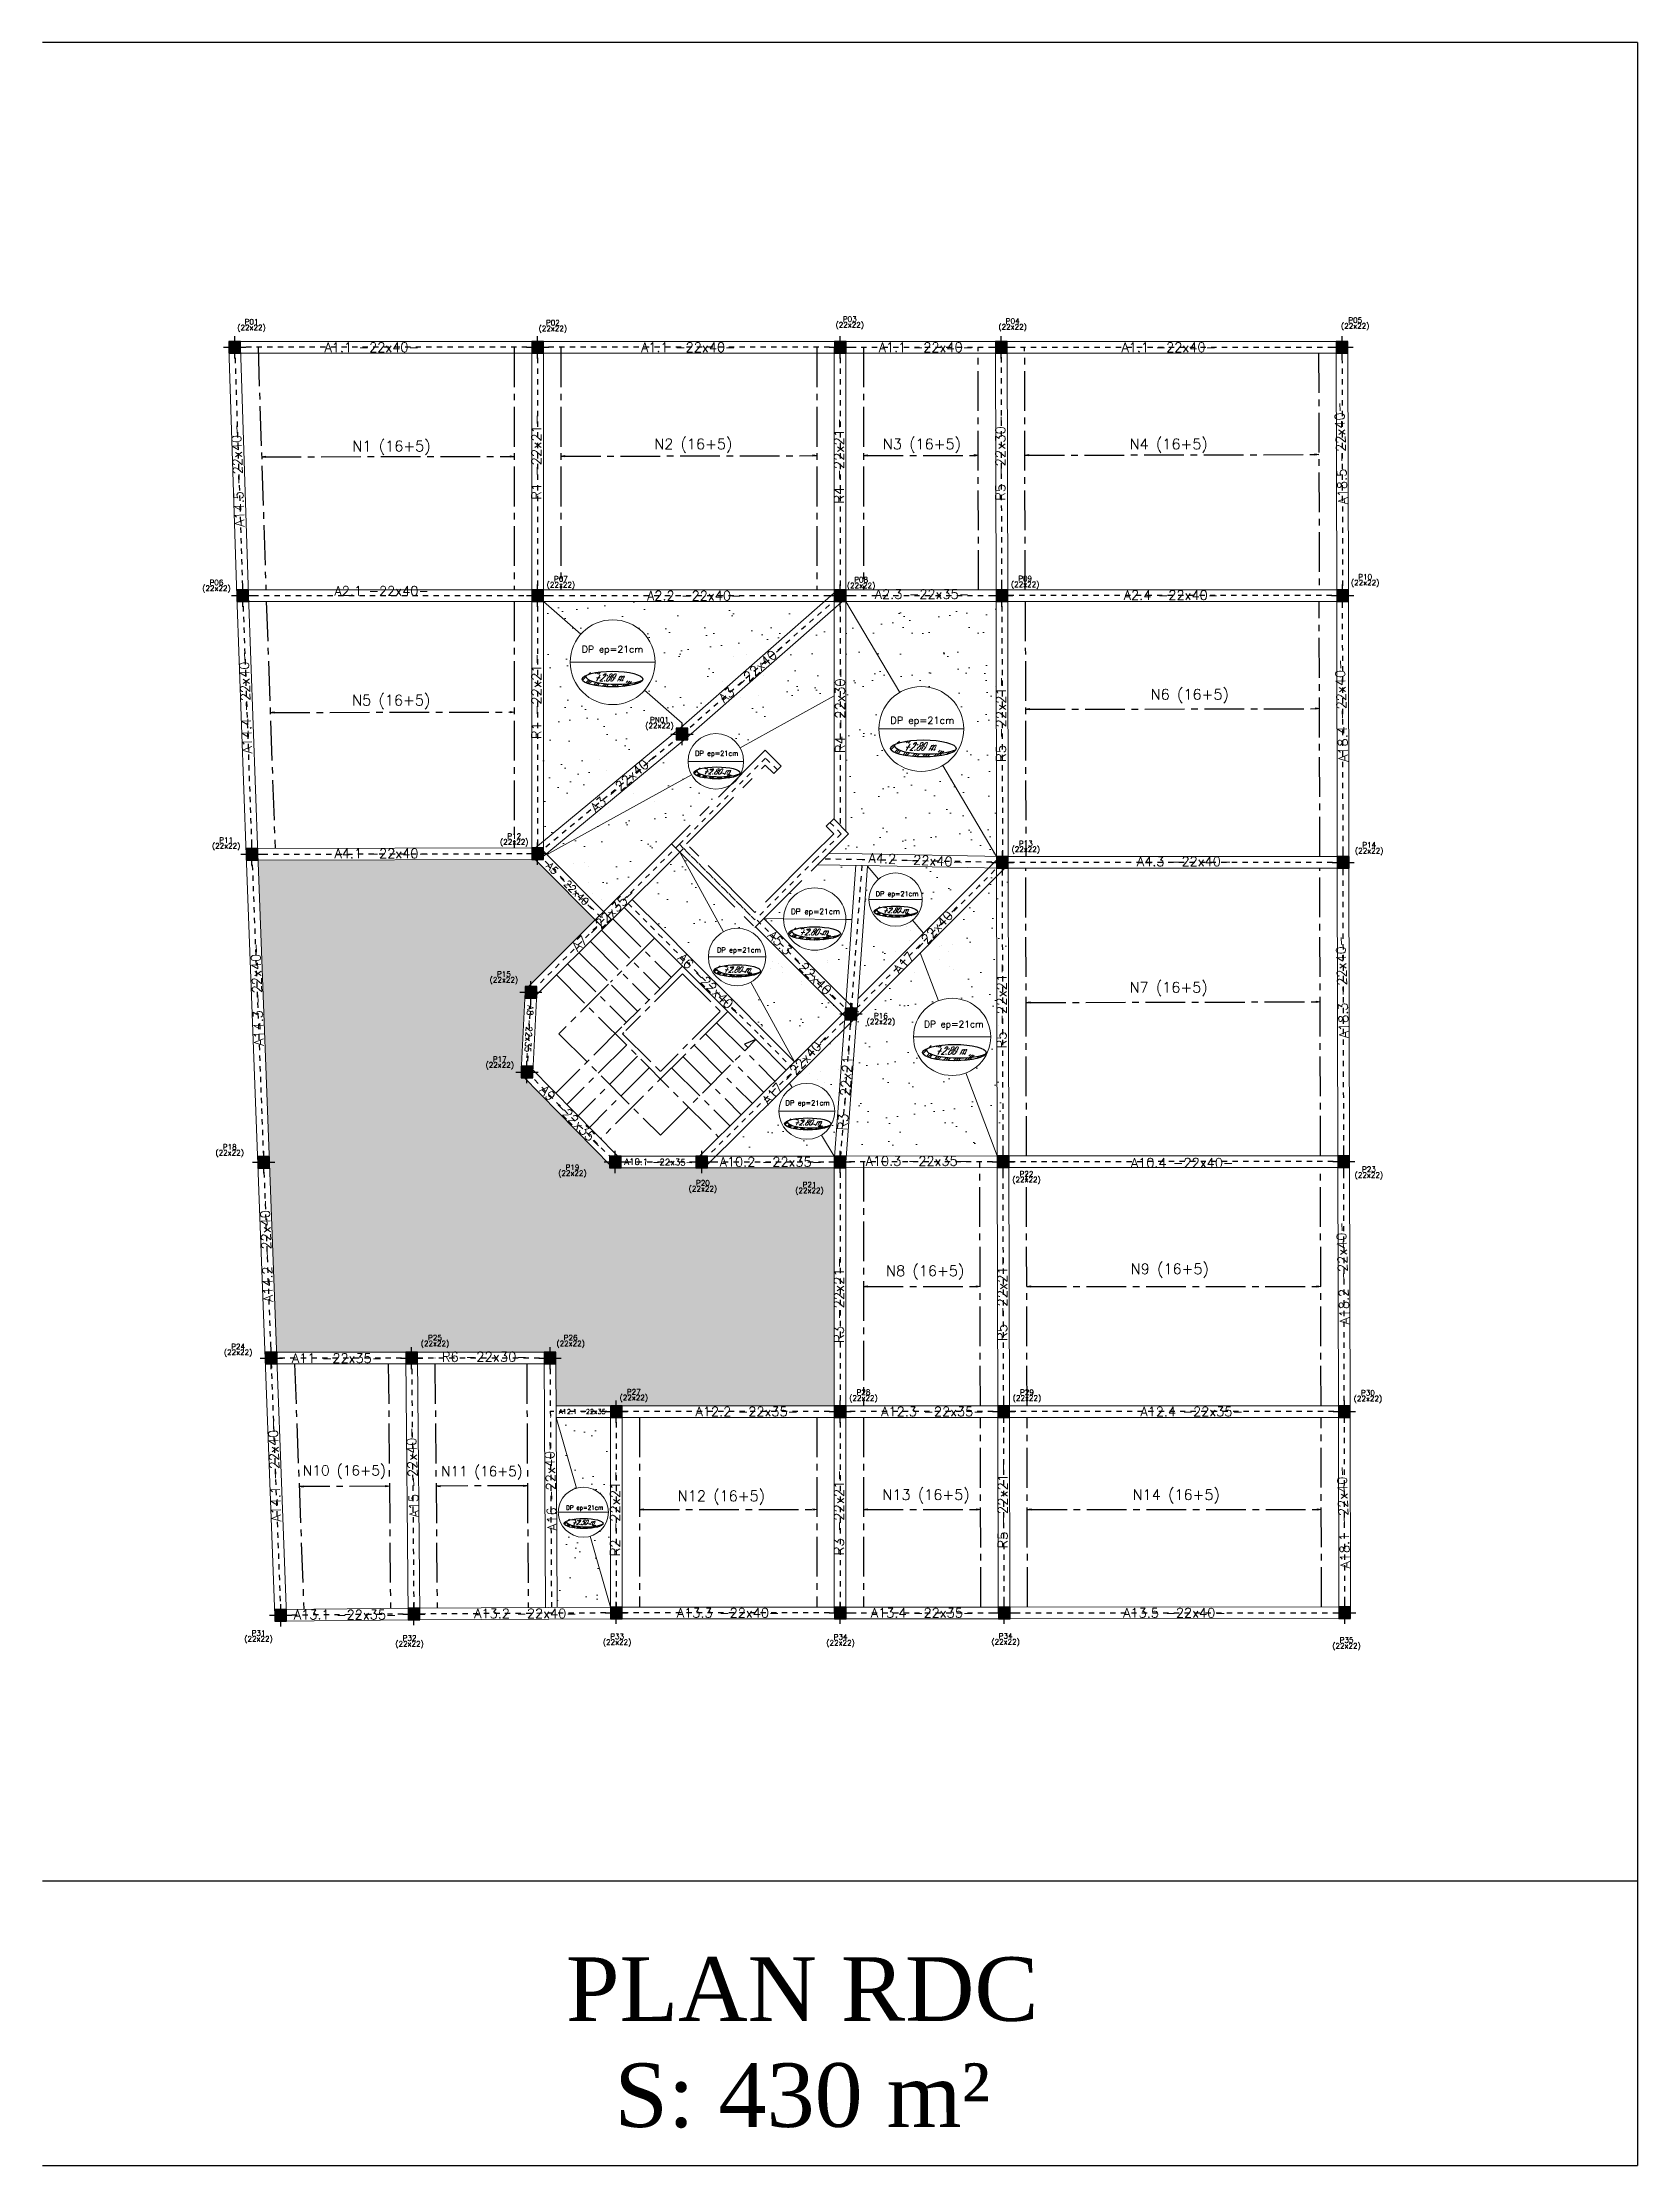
# Model space of a CAD drawing. Header units: millimetres. Extents: x 2068 to 2249, y 1667 to 1707.
# Drawn here: x 2098.5 to 2128.59, y 1667.4 to 1707.44 of the extents above; entities that cross this region are included whole.
import ezdxf
from ezdxf.enums import TextEntityAlignment as Align

# ---------------------------------------------------------------- set-up
doc = ezdxf.new("R2010")
doc.units = ezdxf.units.MM
for name, pattern in [('CENTER', [2, 1.25, -0.25, 0.25, -0.25]), ('CENTER2', [1.125, 0.75, -0.125, 0.125, -0.125]), ('CONTINU', [0])]:
    doc.linetypes.add(name, pattern=pattern)
for name, color, linetype in [('AXE', 1, 'CENTER'), ('Dalle Nervuree', 120, 'CONTINU'), ('Escalierr', 30, 'Continuous'), ('Poteaux', 7, 'Continuous'), ('texte poteau', 7, 'Continuous'), ('texte poutre', 7, 'Continuous'), ('Voiles', 6, 'CENTER')]:
    doc.layers.add(name, color=color, linetype=linetype)
for name, color, linetype, lineweight in [('dalle pleine', 170, 'Continuous', 20), ('Poutre', 50, 'Continuous', 20), ('Raidesseur', 3, 'Continuous', 20)]:
    doc.layers.add(name, color=color, linetype=linetype, lineweight=lineweight)
doc.styles.add('ROMANS', font='romans.shx', dxfattribs={"width": 0.65})
doc.styles.get("Standard").update_dxf_attribs({"font": 'arial.ttf'})
doc.styles.add('STYLE2', font='romanc.shx')
pattern_1 = [(37.5, (2063.4201, 1706.33234), (-0.0251973, 0.7707295), [0, -0.608, 0, -0.68, 0, -0.65]), (7.5, (2063.4201, 1706.3323), (0.70791, 1.128858), [0, -0.328, 0, -0.548, 0, -0.21]), (327.5, (2062.9281, 1706.33234), (1.245657, 0.0022636), [0, -0.2, 0, -0.72, 0, -0.94]), (317.5, (2062.9281, 1706.3323), (1.20245, 0.35107), [0, -0.1, 0, -0.472, 0, -0.54])]

msp = doc.modelspace()

# ---------------------------------------------------------------- texts
at = {"extrusion": (-0.011624, -0.019204, 0.999748), "insert": (2112.838, 1671.325, -2.767), "char_height": 1.2, "width": 29.39781, "attachment_point": 2, "text_direction": (0.999932, 0.000373, 0.011634)}
msp.add_mtext('{\\fTimes New Roman|b0|i0|c0|p18;PLAN RDC\\PS: 430 m²}', dxfattribs=at)
at = {"layer": 'texte poteau', "char_height": 0.1, "width": 0.7532, "attachment_point": 5, "line_spacing_factor": 0.65, "style": 'STYLE2'}
for s, insert in [('\\pxt10;P03\\P\\ptz;(22x22)', (2113.734, 1702.152)), ('\\pxt10;P01\\P\\ptz;(22x22)', (2102.449, 1702.101)), ('\\pxt10;P02\\P\\ptz;(22x22)', (2108.133, 1702.084)), ('\\pxt10;P04\\P\\ptz;(22x22)', (2116.807, 1702.114)), ('\\pxt10;P05\\P\\ptz;(22x22)', (2123.269, 1702.132)), ('\\pxt10;P06\\P\\ptz;(22x22)', (2101.787, 1697.184)), ('\\pxt10;P07\\P\\ptz;(22x22)', (2108.285, 1697.25)), ('\\pxt10;P08\\P\\ptz;(22x22)', (2113.948, 1697.236)), ('\\pxt10;P09\\P\\ptz;(22x22)', (2117.043, 1697.257)), ('\\pxt10;P10\\P\\ptz;(22x22)', (2123.456, 1697.289)), ('\\pxt10;PN01\\P\\ptz;(22x22)', (2110.144, 1694.593)), ('\\pxt10;P11\\P\\ptz;(22x22)', (2101.97, 1692.325)), ('\\pxt10;P12\\P\\ptz;(22x22)', (2107.405, 1692.399)), ('\\pxt10;P13\\P\\ptz;(22x22)', (2117.054, 1692.26)), ('\\pxt10;P14\\P\\ptz;(22x22)', (2123.533, 1692.233)), ('\\pxt10;P15\\P\\ptz;(22x22)', (2107.21, 1689.799)), ('\\pxt10;P16\\P\\ptz;(22x22)', (2114.322, 1689.011)), ('\\pxt10;P17\\P\\ptz;(22x22)', (2107.131, 1688.193)), ('\\pxt10;P18\\P\\ptz;(22x22)', (2102.037, 1686.537)), ('\\pxt10;P19\\P\\ptz;(22x22)', (2108.502, 1686.153)), ('\\pxt10;P20\\P\\ptz;(22x22)', (2110.964, 1685.858)), ('\\pxt10;P21\\P\\ptz;(22x22)', (2112.974, 1685.826)), ('\\pxt10;P22\\P\\ptz;(22x22)', (2117.068, 1686.029)), ('\\pxt10;P23\\P\\ptz;(22x22)', (2123.527, 1686.116)), ('\\pxt10;P25\\P\\ptz;(22x22)', (2105.91, 1682.94)), ('\\pxt10;P26\\P\\ptz;(22x22)', (2108.469, 1682.94)), ('\\pxt10;P24\\P\\ptz;(22x22)', (2102.195, 1682.772)), ('\\pxt10;P27\\P\\ptz;(22x22)', (2109.66, 1681.918)), ('\\pxt10;P28\\P\\ptz;(22x22)', (2113.992, 1681.91)), ('\\pxt10;P29\\P\\ptz;(22x22)', (2117.077, 1681.91)), ('\\pxt10;P30\\P\\ptz;(22x22)', (2123.509, 1681.899)), ('\\pxt10;P31\\P\\ptz;(22x22)', (2102.581, 1677.369)), ('\\pxt10;P32\\P\\ptz;(22x22)', (2105.43, 1677.275)), ('\\pxt10;P33\\P\\ptz;(22x22)', (2109.345, 1677.306)), ('\\pxt10;P34\\P\\ptz;(22x22)', (2113.561, 1677.294)), ('\\pxt10;P34\\P\\ptz;(22x22)', (2116.674, 1677.313)), ('\\pxt10;P35\\P\\ptz;(22x22)', (2123.105, 1677.237))]:
    msp.add_mtext(s, dxfattribs=dict(at, insert=insert))
at = {"layer": 'texte poutre', "style": 'STYLE2'}
for s, height, p in [('A1.1 -22x40-', 0.17856, (2104.717, 1701.691)), ('A1.1 -22x40-', 0.17856, (2110.688, 1701.691)), ('A1.1 -22x40-', 0.17856, (2115.171, 1701.691)), ('A1.1 -22x40-', 0.17856, (2119.752, 1701.691)), ('N1 (16+5)', 0.2, (2105.09, 1699.814)), ('N2 (16+5)', 0.2, (2110.782, 1699.853)), ('N3 (16+5)', 0.2, (2115.095, 1699.853)), ('N4 (16+5)', 0.2, (2119.75, 1699.853)), ('A2.1 -22x40-', 0.17856, (2104.904, 1697.096)), ('A2.2 -22x40-', 0.17856, (2110.801, 1697.007)), ('A2.3 -22x35-', 0.17856, (2115.097, 1697.036)), ('A2.4 -22x40-', 0.17856, (2119.794, 1697.017)), ('DP ep=21cm', 0.1293, (2109.258, 1695.975)), ('N5 (16+5)', 0.2, (2105.084, 1695.02)), ('N6 (16+5)', 0.2, (2120.148, 1695.131)), ('DP ep=21cm', 0.1346, (2115.103, 1694.631)), ('DP ep=21cm', 0.0911, (2111.225, 1694.018)), ('A4.1 -22x40-', 0.17856, (2104.905, 1692.145)), ('A4.3 -22x40-', 0.17856, (2120.042, 1691.994)), ('DP ep=21cm', 0.1039, (2113.086, 1691.032)), ('DP ep=21cm', 0.0901, (2114.627, 1691.368)), ('DP ep=21cm', 0.0926, (2111.642, 1690.309)), ('N7 (16+5)', 0.2, (2119.749, 1689.605)), ('DP ep=21cm', 0.1256, (2115.697, 1688.904)), ('DP ep=21cm', 0.0934, (2112.938, 1687.424)), ('A10.2 -22x35-', 0.17856, (2112.247, 1686.326)), ('A10.3 -22x35-', 0.17856, (2115.001, 1686.344)), ('A10.4 -22x40-', 0.17856, (2120.004, 1686.309)), ('N8 (16+5)', 0.2, (2115.157, 1684.258)), ('N9 (16+5)', 0.2, (2119.771, 1684.295)), ('A11 -22x35-', 0.17856, (2104.062, 1682.625)), ('A12.1 -22x35-', 0.09083, (2108.74, 1681.617)), ('A12.2 -22x35-', 0.17856, (2111.793, 1681.617)), ('A12.3 -22x35-', 0.17856, (2115.295, 1681.617)), ('A12.4 -22x35-', 0.17856, (2120.184, 1681.617)), ('N10 (16+5)', 0.1908, (2104.201, 1680.494)), ('N11 (16+5)', 0.1869, (2106.795, 1680.478)), ('DP ep=21cm', 0.0785, (2108.734, 1679.793)), ('N12 (16+5)', 0.2, (2111.313, 1680.012)), ('N13 (16+5)', 0.2, (2115.173, 1680.036)), ('N14 (16+5)', 0.2, (2119.893, 1680.036)), ('A13.1 -22x35-', 0.17856, (2104.216, 1677.786)), ('A13.2 -22x40-', 0.17856, (2107.617, 1677.81)), ('A13.3 -22x40-', 0.17856, (2111.441, 1677.82)), ('A13.4 -22x35-', 0.17856, (2115.099, 1677.821)), ('A13.5 -22x40-', 0.17856, (2119.86, 1677.822))]:
    msp.add_text(s, height=height, dxfattribs=at).set_placement(p, align=Align.MIDDLE)
for s, height, rotation, p in [('R1 -22x21-', 0.1829, 90, (2107.823, 1699.621)), ('R4 -22x21-', 0.1829, 90, (2113.53, 1699.548)), ('R5 -22x30-', 0.1829, 90, (2116.575, 1699.601)), ('A18.5 -22x40-', 0.17856, 92.0777, (2123.001, 1699.693)), ('A14.5 -22x40-', 0.17856, 92.0777, (2102.191, 1699.27)), ('A14.4 -22x40-', 0.17856, 92.0777, (2102.336, 1694.993)), ('R1 -22x21-', 0.1829, 90, (2107.823, 1695.107)), ('A3 -22x40-', 0.1786, 41.2219, (2111.888, 1695.55)), ('R4 -22x30-', 0.1829, 90, (2113.552, 1694.843)), ('R5 -22x21-', 0.1829, 90, (2116.586, 1694.676)), ('A18.4 -22x40-', 0.17856, 92.0777, (2123.012, 1694.837)), ('A3 -22x40-', 0.1786, 41.2219, (2109.468, 1693.483)), ('A5 -22x40-', 0.1377, 314.867, (2108.467, 1691.517)), ('A4.2 -22x40-', 0.17856, 357.3805, (2114.98, 1692.022)), ('A7 -22x35-', 0.1786, 44.867, (2109.089, 1690.892)), ('A17 -22x40-', 0.17856, 47.1088, (2115.185, 1690.545)), ('A5.3 -22x40-', 0.17856, 314.7597, (2112.86, 1690.012)), ('A14.3 -22x40-', 0.17856, 92.0777, (2102.556, 1689.481)), ('A18.3 -22x40-', 0.17856, 92.0777, (2123.024, 1689.624)), ('A6 -22x40-', 0.1786, 314.971, (2111.085, 1689.667)), ('R5 -22x21-', 0.1829, 90, (2116.598, 1689.271)), ('A8 -22x35-', 0.1168, 266.4568, (2107.681, 1688.773)), ('A17 -22x40-', 0.17856, 47.3943, (2112.707, 1688.076)), ('R3 -22x21-', 0.1829, 85.7587, (2113.654, 1687.722)), ('A9 -22x35-', 0.1786, 314.497, (2108.477, 1687.172)), ('A10.1 -22x35-', 0.11926, 359.497, (2110.126, 1686.325)), ('A14.2 -22x40-', 0.17856, 92.0777, (2102.731, 1684.648)), ('A18.2 -22x40-', 0.17856, 92.0777, (2123.036, 1684.225)), ('R3 -22x21-', 0.1829, 90, (2113.529, 1683.717)), ('R5 -22x21-', 0.1829, 90, (2116.611, 1683.754)), ('R6 -22x30-', 0.1829, 0.0535, (2106.843, 1682.65)), ('A14.1 -22x40-', 0.17856, 92.0777, (2102.882, 1680.505)), ('A15 -22x40-', 0.17856, 92.0777, (2105.487, 1680.471)), ('A16 -22x40-', 0.17856, 92.0777, (2108.093, 1680.219)), ('R2 -22x21-', 0.1829, 90, (2109.307, 1679.693)), ('R3 -22x21-', 0.1829, 90, (2113.53, 1679.713)), ('R5 -22x21-', 0.1829, 90, (2116.62, 1679.839)), ('A18.1 -22x40-', 0.17856, 92.0777, (2123.047, 1679.622))]:
    msp.add_text(s, height=height, rotation=rotation, dxfattribs=at).set_placement(p, align=Align.MIDDLE)
at = {"layer": 'texte poutre', "style": 'ROMANS', "oblique": 30, "width": 0.65}
for s, height, p in [('+2.80 m', 0.1373, (2108.909, 1695.396)), ('+2.80 m', 0.1489, (2114.745, 1694.086)), ('+2.80 m', 0.1044, (2110.963, 1693.637)), ('+2.80 m', 0.0984, (2114.352, 1691.022)), ('+2.80 m', 0.1168, (2112.774, 1690.605)), ('+2.80 m', 0.1065, (2111.34, 1689.901)), ('+2.80 m', 0.1441, (2115.342, 1688.35)), ('+2.80 m', 0.1054, (2112.675, 1687.016)), ('+2.50 m', 0.0881, (2108.489, 1679.483))]:
    msp.add_text(s, height=height, dxfattribs=at).set_placement(p)

# ---------------------------------------------------------------- blocks, each defined once
blk = doc.blocks.new('22x22')
at = {"layer": 'AXE', "linetype": 'Continuous', "true_color": 0x293189}
h = blk.add_hatch(color=177, dxfattribs=at)
h.dxf.hatch_style = 1
h.paths.add_polyline_path([(3053.938, 1761.828), (3053.828, 1761.828), (3053.828, 1761.718), (3053.938, 1761.718)])
h.paths.add_polyline_path([(3053.828, 1761.828), (3053.718, 1761.828), (3053.718, 1761.718), (3053.728, 1761.718), (3053.828, 1761.718), (3053.828, 1761.718)])
h.paths.add_polyline_path([(3053.828, 1761.718), (3053.728, 1761.718), (3053.718, 1761.718), (3053.718, 1761.608), (3053.828, 1761.608), (3053.828, 1761.618)])
h.paths.add_polyline_path([(3053.938, 1761.718), (3053.828, 1761.718), (3053.828, 1761.718), (3053.828, 1761.618), (3053.828, 1761.608), (3053.938, 1761.608)])
at = {"layer": 'Poteaux', "linetype": 'Continuous'}
for p, q in [((3053.618, 1761.718), (3053.728, 1761.718)), ((3053.728, 1761.718), (3053.828, 1761.718)), ((3053.828, 1761.828), (3053.828, 1761.928)), ((3053.828, 1761.718), (3053.828, 1761.828)), ((3053.828, 1761.718), (3053.938, 1761.718)), ((3053.828, 1761.618), (3053.828, 1761.718)), ((3053.828, 1761.508), (3053.828, 1761.618)), ((3053.938, 1761.718), (3054.038, 1761.718))]:
    blk.add_line(p, q, dxfattribs=at)
at = {"layer": 'Poteaux'}
blk.add_lwpolyline([(3053.938, 1761.608), (3053.938, 1761.828), (3053.718, 1761.828), (3053.718, 1761.608), (3053.938, 1761.608)], close=True, dxfattribs=at)
blk = doc.blocks.new('_ClosedBlank')
at = {"color": 0, "linetype": 'ByBlock', "lineweight": -2}
for p, q in [((-1, 0.17), (0, 0)), ((-1, 0.17), (-1, -0.17)), ((0, 0), (-1, -0.17))]:
    blk.add_line(p, q, dxfattribs=at)

# ---------------------------------------------------------------- hatches: boundary and pattern name
at = {"layer": 'dalle pleine', "linetype": 'Continuous'}
h = msp.add_hatch(dxfattribs=at)
h.set_pattern_fill('AR-SAND', scale=0.4)
h.set_pattern_definition(pattern_1)
h.paths.add_polyline_path([(2113.26, 1696.897), (2107.955, 1696.897), (2108.661, 1696.278, -0.692128), (2110.062, 1695.751, -0.181944), (2109.864, 1695.223), (2110.57, 1694.604), (2110.57, 1694.54)])
h.paths.add_polyline_path([(2110.46, 1694.446), (2110.46, 1694.504), (2110.528, 1694.504), (2110.57, 1694.54), (2110.57, 1694.604), (2109.864, 1695.223, -0.692128), (2108.462, 1695.751, -0.181944), (2108.661, 1696.278), (2107.955, 1696.897), (2107.955, 1692.375)])
h = msp.add_hatch(dxfattribs=at)
h.set_pattern_fill('AR-SAND', scale=0.4)
h.set_pattern_definition(pattern_1)
h.paths.add_polyline_path([(2110.68, 1694.344), (2110.68, 1694.284), (2110.609, 1694.284), (2108.018, 1692.142), (2108.055, 1692.142), (2110.749, 1693.628, -0.126718), (2110.683, 1693.881, -0.775068), (2111.667, 1694.134), (2113.442, 1695.114), (2113.442, 1696.764)])
h.paths.add_polyline_path([(2108.858, 1692.77), (2110.255, 1693.995), (2110.079, 1694.196), (2108.681, 1692.972)], flags=24)
h = msp.add_hatch(dxfattribs=at)
h.set_pattern_fill('AR-SAND', scale=0.4)
h.set_pattern_definition(pattern_1)
h.paths.add_polyline_path([(2113.662, 1696.897), (2114.676, 1695.18, -0.580692), (2115.883, 1694.492, -0.265269), (2115.49, 1693.803), (2116.504, 1692.086), (2116.494, 1696.897), (2116.493, 1696.897)])
h.paths.add_polyline_path([(2114.283, 1694.492, -0.265269), (2114.676, 1695.18), (2113.662, 1696.897), (2113.662, 1692.569), (2113.713, 1692.517), (2113.343, 1692.146), (2113.971, 1692.135), (2116.504, 1692.086), (2115.49, 1693.803, -0.580692)])
h.paths.add_polyline_path([(2116.723, 1693.733), (2116.723, 1695.619), (2116.449, 1695.619), (2116.449, 1693.733)], flags=9)
h = msp.add_hatch(dxfattribs=at)
h.set_pattern_fill('AR-SAND', scale=0.4)
h.set_pattern_definition(pattern_1)
h.paths.add_polyline_path([(2111.487, 1693.437, -0.431149), (2110.749, 1693.628), (2108.055, 1692.142), (2108.018, 1692.142), (2108.008, 1692.134), (2109.089, 1691.048), (2110.371, 1692.324), (2110.372, 1692.323)])
h = msp.add_hatch(color=7, dxfattribs=at)
h.dxf.hatch_style = 1
h.paths.add_polyline_path([(2113.442, 1686.217), (2111.052, 1686.216), (2111.052, 1686.216), (2110.832, 1686.216), (2109.42, 1686.215), (2109.42, 1686.215), (2109.2, 1686.215), (2109.2, 1686.28), (2107.598, 1687.91), (2107.534, 1687.91), (2107.534, 1688.019), (2107.534, 1688.019), (2107.534, 1688.023), (2107.534, 1688.13), (2107.539, 1688.13), (2107.608, 1689.529), (2107.608, 1689.636), (2107.672, 1689.636), (2108.933, 1690.892), (2107.8, 1692.031), (2102.57, 1692.02), (2102.782, 1686.431), (2102.789, 1686.431), (2102.789, 1686.24), (2102.921, 1682.735), (2102.93, 1682.735), (2105.357, 1682.735), (2105.577, 1682.735), (2107.969, 1682.735), (2108.189, 1682.735), (2108.189, 1682.625), (2108.194, 1681.727), (2113.442, 1681.727)])
h.paths.add_polyline_path([(2109.349, 1681.763), (2109.971, 1681.763), (2109.971, 1682.074), (2109.349, 1682.074)], flags=24)
h.paths.add_polyline_path([(2108.159, 1682.784), (2108.78, 1682.784), (2108.78, 1683.095), (2108.159, 1683.095)], flags=24)
h.paths.add_polyline_path([(2105.599, 1682.784), (2106.221, 1682.784), (2106.221, 1683.095), (2105.599, 1683.095)], flags=24)
h.paths.add_polyline_path([(2112.663, 1685.671), (2113.285, 1685.671), (2113.285, 1685.982), (2112.663, 1685.982)], flags=24)
h.paths.add_polyline_path([(2110.653, 1685.702), (2111.275, 1685.702), (2111.275, 1686.013), (2110.653, 1686.013)], flags=24)
h.paths.add_polyline_path([(2108.192, 1685.998), (2108.813, 1685.998), (2108.813, 1686.309), (2108.192, 1686.309)], flags=24)
h.paths.add_polyline_path([(2106.821, 1688.037), (2107.442, 1688.037), (2107.442, 1688.348), (2106.821, 1688.348)], flags=24)
h.paths.add_polyline_path([(2106.899, 1689.643), (2107.52, 1689.643), (2107.52, 1689.954), (2106.899, 1689.954)], flags=24)
h.paths.add_polyline_path([(2105.887, 1682.512), (2107.799, 1682.514), (2107.799, 1682.788), (2105.886, 1682.787)], flags=25)
h.paths.add_polyline_path([(2113.667, 1682.774), (2113.667, 1684.66), (2113.392, 1684.66), (2113.392, 1682.774)], flags=9)
h = msp.add_hatch(dxfattribs=at)
h.set_pattern_fill('AR-SAND', scale=0.4)
h.set_pattern_definition(pattern_1)
h.paths.add_polyline_path([(2110.527, 1692.169), (2109.632, 1691.278), (2110.206, 1690.702), (2110.736, 1690.172), (2111.589, 1689.319), (2112.12, 1688.788), (2112.69, 1688.213), (2111.868, 1689.717, -0.569671), (2111.067, 1690.191, -0.274152), (2111.349, 1690.666)])
h = msp.add_hatch(dxfattribs=at)
h.set_pattern_fill('AR-SAND', scale=0.4)
h.set_pattern_definition(pattern_1)
h.paths.add_polyline_path([(2111.956, 1690.76), (2111.946, 1690.75), (2110.68, 1692.015), (2110.527, 1692.169), (2111.349, 1690.666, -0.569671), (2112.149, 1690.191, -0.274152), (2111.868, 1689.717), (2112.69, 1688.213), (2113.6, 1689.116)])
h = msp.add_hatch(dxfattribs=at)
h.set_pattern_fill('AR-SAND', scale=0.4)
h.set_pattern_definition(pattern_1)
h.paths.add_polyline_path([(2113.851, 1691.917), (2113.127, 1691.93), (2112.112, 1690.916), (2112.485, 1690.912, -1), (2113.662, 1690.901), (2113.776, 1690.9)])
h.paths.add_polyline_path([(2113.776, 1690.9), (2113.662, 1690.901, -1), (2112.485, 1690.912), (2112.112, 1690.916), (2113.664, 1689.364)])
h.paths.add_polyline_path([(2113.808, 1688.391), (2113.95, 1690.298), (2113.676, 1690.318), (2113.535, 1688.411)], flags=9)
h = msp.add_hatch(dxfattribs=at)
h.set_pattern_fill('AR-SAND', scale=0.4)
h.set_pattern_definition(pattern_1)
h.paths.add_polyline_path([(2116.725, 1691.864), (2116.505, 1691.864), (2113.875, 1689.235), (2113.866, 1689.112), (2113.866, 1689.006), (2113.858, 1689.006), (2113.67, 1686.437), (2116.517, 1686.439), (2115.922, 1688.004, -0.525051), (2114.936, 1688.684, -1), (2116.391, 1688.684, -0.311431), (2115.922, 1688.004), (2116.517, 1686.439), (2116.627, 1686.439), (2116.737, 1686.439)])
h.paths.add_polyline_path([(2116.736, 1688.328), (2116.736, 1690.214), (2116.461, 1690.214), (2116.461, 1688.328)], flags=25)
h = msp.add_hatch(dxfattribs=at)
h.set_pattern_fill('AR-SAND', scale=0.4)
h.set_pattern_definition(pattern_1)
h.paths.add_polyline_path([(2116.354, 1691.869), (2114.071, 1691.913), (2114.071, 1691.907), (2114.276, 1691.66, -0.63569), (2115.101, 1691.273, -0.222726), (2114.92, 1690.887), (2115.125, 1690.64)])
h.paths.add_polyline_path([(2115.125, 1690.64), (2114.92, 1690.887, -0.63569), (2114.095, 1691.273, -0.222726), (2114.276, 1691.66), (2114.071, 1691.907), (2113.887, 1689.403)])
h = msp.add_hatch(dxfattribs=at)
h.set_pattern_fill('AR-SAND', scale=0.4)
h.set_pattern_definition(pattern_1)
h.paths.add_polyline_path([(2113.625, 1688.831), (2112.596, 1687.811), (2112.646, 1687.728, -0.586883), (2113.449, 1687.28, -0.260332), (2113.199, 1686.832), (2113.442, 1686.437), (2113.45, 1686.437)])
h.paths.add_polyline_path([(2112.396, 1687.28, -0.260332), (2112.646, 1687.728), (2112.596, 1687.811), (2111.21, 1686.436), (2113.442, 1686.437), (2113.442, 1686.437), (2113.199, 1686.832, -0.586883)])
h.paths.add_polyline_path([(2113.808, 1688.391), (2113.95, 1690.298), (2113.676, 1690.318), (2113.535, 1688.411)], flags=9)
h = msp.add_hatch(dxfattribs=at)
h.set_pattern_fill('AR-SAND', scale=0.4)
h.set_pattern_definition(pattern_1)
h.paths.add_polyline_path([(2114.936, 1688.684, -0.311431), (2115.405, 1689.365), (2115.062, 1690.267), (2113.866, 1689.07), (2113.866, 1689.006), (2113.858, 1689.006), (2113.67, 1686.437), (2116.517, 1686.439), (2115.922, 1688.004, -0.525051)])
h = msp.add_hatch(dxfattribs=at)
h.set_pattern_fill('AR-SAND', scale=0.4)
h.set_pattern_definition(pattern_1)
h.paths.add_polyline_path([(2109.219, 1681.507), (2109.219, 1681.507), (2108.196, 1681.507), (2108.578, 1680.173, -0.498457), (2109.18, 1679.719, -0.334706), (2108.838, 1679.265), (2109.22, 1677.931)], flags=17)
h.paths.add_polyline_path([(2108.838, 1679.265, -0.498457), (2108.236, 1679.719, -0.334706), (2108.578, 1680.173), (2108.196, 1681.507), (2108.216, 1677.924), (2109.22, 1677.93), (2109.22, 1677.931)])
h.paths.add_polyline_path([(2109.444, 1678.737), (2109.444, 1680.649), (2109.17, 1680.649), (2109.17, 1678.737)], flags=9)
at = {"layer": 'texte poutre'}
h = msp.add_hatch(dxfattribs=at)
h.set_pattern_fill('GOST_GROUND', color=256, scale=0.013389, style=0)
h.set_pattern_definition([(45, (36544.68599, -4254.084), (0.1893555743, -1e-17), [0.2677892213]), (45, (36544.72616, -4254.084), (0.1893555743, -1e-17), [0.2677892213]), (45, (36544.76633, -4254.084), (0.1893555743, -1e-17), [0.2677892213])])
edge = h.paths.add_edge_path()
edge.add_ellipse((2109.327, 1695.483), major_axis=(0.571, 0), ratio=0.257456, start_angle=171.1582, end_angle=330.0477, ccw=False)
edge.add_ellipse((2109.258, 1695.432), major_axis=(0.571, 0), ratio=0.257456, start_angle=150.0477, end_angle=351.1582)
h = msp.add_hatch(dxfattribs=at)
h.set_pattern_fill('GOST_GROUND', color=256, scale=0.014519, style=0)
h.set_pattern_definition([(45, (39455.46817, -4757.2826), (0.20532930636, -1e-17), [0.2903794898]), (45, (39455.51173, -4757.2826), (0.20532930636, -1e-17), [0.2903794898]), (45, (39455.55528, -4757.2826), (0.20532930636, -1e-17), [0.2903794898])])
edge = h.paths.add_edge_path()
edge.add_ellipse((2115.198, 1694.18), major_axis=(0.62, 0), ratio=0.257456, start_angle=171.1582, end_angle=330.0477, ccw=False)
edge.add_ellipse((2115.123, 1694.125), major_axis=(0.62, 0), ratio=0.257456, start_angle=150.0477, end_angle=351.1582)
h = msp.add_hatch(dxfattribs=at)
h.set_pattern_fill('GOST_GROUND', color=256, scale=0.010182, style=0)
h.set_pattern_definition([(45, (28296.66764, -2830.47514), (0.1439900482, -9e-18), [0.203632679]), (45, (28296.69818, -2830.47514), (0.1439900482, -9e-18), [0.203632679]), (45, (28296.72873, -2830.47514), (0.1439900482, -9e-18), [0.203632679])])
edge = h.paths.add_edge_path()
edge.add_ellipse((2111.281, 1693.703), major_axis=(0.435, 0), ratio=0.257456, start_angle=171.1582, end_angle=330.0477, ccw=False)
edge.add_ellipse((2111.228, 1693.664), major_axis=(0.435, 0), ratio=0.257456, start_angle=150.0477, end_angle=351.1582)
h = msp.add_hatch(dxfattribs=at)
h.set_pattern_fill('GOST_GROUND', color=256, scale=0.009597, style=0)
h.set_pattern_definition([(45, (26797.38199, -2573.47299), (0.13572713436, -9e-18), [0.1919471542]), (45, (26797.41079, -2573.47299), (0.13572713436, -9e-18), [0.1919471542]), (45, (26797.43958, -2573.47299), (0.13572713436, -9e-18), [0.1919471542])])
edge = h.paths.add_edge_path()
edge.add_ellipse((2114.652, 1691.084), major_axis=(0.41, 0), ratio=0.257456, start_angle=171.1582, end_angle=330.0477, ccw=False)
edge.add_ellipse((2114.602, 1691.047), major_axis=(0.41, 0), ratio=0.257456, start_angle=150.0477, end_angle=351.1582)
h = msp.add_hatch(dxfattribs=at)
h.set_pattern_fill('GOST_GROUND', color=256, scale=0.011383, style=0)
h.set_pattern_definition([(45, (31389.50212, -3367.54459), (0.1609869811, -1e-17), [0.227669972]), (45, (31389.53627, -3367.54459), (0.1609869811, -1e-17), [0.227669972]), (45, (31389.57042, -3367.54459), (0.1609869811, -1e-17), [0.227669972])])
edge = h.paths.add_edge_path()
edge.add_ellipse((2113.129, 1690.679), major_axis=(0.486, 0), ratio=0.257456, start_angle=171.1582, end_angle=330.0477, ccw=False)
edge.add_ellipse((2113.07, 1690.635), major_axis=(0.486, 0), ratio=0.257456, start_angle=150.0477, end_angle=351.1582)
h = msp.add_hatch(dxfattribs=at)
h.set_pattern_fill('GOST_GROUND', color=256, scale=0.010386, style=0)
h.set_pattern_definition([(45, (28823.07465, -2925.09363), (0.14688258585, -9e-18), [0.207723345]), (45, (28823.10581, -2925.09363), (0.14688258585, -9e-18), [0.207723345]), (45, (28823.13697, -2925.09363), (0.14688258585, -9e-18), [0.207723345])])
edge = h.paths.add_edge_path()
edge.add_ellipse((2111.664, 1689.968), major_axis=(0.443, 0), ratio=0.257456, start_angle=171.1582, end_angle=330.0477, ccw=False)
edge.add_ellipse((2111.61, 1689.929), major_axis=(0.443, 0), ratio=0.257456, start_angle=150.0477, end_angle=351.1582)
h = msp.add_hatch(dxfattribs=at)
h.set_pattern_fill('GOST_GROUND', color=256, scale=0.014053, style=0)
h.set_pattern_definition([(45, (38257.89004, -4556.00934), (0.19874077665, -1e-17), [0.2810619017]), (45, (38257.9322, -4556.00934), (0.19874077665, -1e-17), [0.2810619017]), (45, (38257.97436, -4556.00934), (0.19874077665, -1e-17), [0.2810619017])])
edge = h.paths.add_edge_path()
edge.add_ellipse((2115.781, 1688.441), major_axis=(0.6, 0), ratio=0.257456, start_angle=171.1582, end_angle=330.0477, ccw=False)
edge.add_ellipse((2115.708, 1688.388), major_axis=(0.6, 0), ratio=0.257456, start_angle=150.0477, end_angle=351.1582)
h = msp.add_hatch(dxfattribs=at)
h.set_pattern_fill('GOST_GROUND', color=256, scale=0.010281, style=0)
h.set_pattern_definition([(45, (28553.48178, -2881.17087), (0.14539280357, -9e-18), [0.2056164747]), (45, (28553.51262, -2881.17087), (0.14539280357, -9e-18), [0.2056164747]), (45, (28553.54346, -2881.17087), (0.14539280357, -9e-18), [0.2056164747])])
edge = h.paths.add_edge_path()
edge.add_ellipse((2112.996, 1687.082), major_axis=(0.439, 0), ratio=0.257456, start_angle=171.1582, end_angle=330.0477, ccw=False)
edge.add_ellipse((2112.943, 1687.043), major_axis=(0.439, 0), ratio=0.257456, start_angle=150.0477, end_angle=351.1582)
h = msp.add_hatch(dxfattribs=at)
h.set_pattern_fill('GOST_GROUND', color=256, scale=0.008594, style=0)
h.set_pattern_definition([(45, (24210.52623, -2139.09253), (0.12153476177, -8e-18), [0.1718761084]), (45, (24210.55201, -2139.09253), (0.12153476177, -8e-18), [0.1718761084]), (45, (24210.57779, -2139.09253), (0.12153476177, -8e-18), [0.1718761084])])
edge = h.paths.add_edge_path()
edge.add_ellipse((2108.758, 1679.539), major_axis=(0.367, 0), ratio=0.257456, start_angle=171.1582, end_angle=330.0477, ccw=False)
edge.add_ellipse((2108.713, 1679.506), major_axis=(0.367, 0), ratio=0.257456, start_angle=150.0477, end_angle=351.1582)

# ---------------------------------------------------------------- linework, layer by layer
for p, q in [((2128.595, 1707.44), (2098.505, 1707.44)), ((2128.595, 1707.44), (2128.595, 1667.396)), ((2128.595, 1707.44), (2128.595, 1667.396)), ((2098.505, 1672.769), (2128.595, 1672.769)), ((2098.505, 1667.396), (2128.595, 1667.396))]:
    msp.add_line(p, q)
at = {"layer": 'AXE', "linetype": 'CENTER2', "ltscale": 0.02}
for p, q in [((2107.845, 1701.691), (2102.131, 1701.691)), ((2102.131, 1701.691), (2102.283, 1697.007)), ((2113.552, 1701.691), (2107.845, 1701.691)), ((2107.845, 1701.691), (2107.845, 1697.007)), ((2113.552, 1701.691), (2113.552, 1697.007)), ((2113.552, 1701.691), (2123.019, 1701.691)), ((2116.603, 1697.007), (2116.593, 1701.691)), ((2123.019, 1701.691), (2123.03, 1697.007)), ((2102.283, 1697.007), (2107.845, 1697.007)), ((2102.283, 1697.007), (2102.283, 1697.007)), ((2102.283, 1697.007), (2102.456, 1692.129)), ((2107.845, 1697.007), (2113.552, 1697.007)), ((2107.845, 1697.007), (2107.845, 1697.007)), ((2107.845, 1697.007), (2107.845, 1692.142)), ((2110.57, 1694.394), (2113.552, 1697.007)), ((2113.552, 1697.007), (2116.603, 1697.007)), ((2113.552, 1697.007), (2113.552, 1697.007)), ((2113.552, 1697.007), (2113.552, 1692.679)), ((2123.03, 1697.007), (2116.603, 1697.007)), ((2116.603, 1697.007), (2116.615, 1691.974)), ((2123.041, 1691.974), (2123.03, 1697.007)), ((2107.845, 1692.142), (2110.57, 1694.394)), ((2110.52, 1692.317), (2112.146, 1693.943)), ((2112.37, 1693.719), (2112.146, 1693.943)), ((2113.572, 1692.517), (2113.36, 1692.729)), ((2110.52, 1692.317), (2107.718, 1689.527)), ((2110.52, 1692.317), (2111.946, 1690.891)), ((2113.572, 1692.517), (2113.096, 1692.041)), ((2102.456, 1692.129), (2107.845, 1692.142)), ((2102.456, 1692.129), (2102.456, 1692.129)), ((2102.456, 1692.129), (2102.999, 1677.775)), ((2107.845, 1692.142), (2107.845, 1692.142)), ((2107.845, 1692.142), (2109.089, 1690.892)), ((2113.096, 1692.041), (2111.963, 1690.909)), ((2113.969, 1692.025), (2113.235, 1692.038)), ((2116.615, 1691.974), (2113.756, 1689.116)), ((2113.961, 1691.915), (2113.756, 1689.116)), ((2116.615, 1691.974), (2113.969, 1692.025)), ((2116.627, 1686.329), (2116.615, 1691.974)), ((2123.041, 1691.974), (2116.615, 1691.974)), ((2116.615, 1691.974), (2116.615, 1691.974)), ((2123.054, 1686.333), (2123.041, 1691.974)), ((2109.089, 1690.892), (2109.089, 1690.892)), ((2113.756, 1689.116), (2111.963, 1690.909)), ((2107.718, 1689.527), (2107.644, 1688.02)), ((2113.756, 1689.116), (2110.942, 1686.326)), ((2113.756, 1689.116), (2113.552, 1686.327)), ((2113.756, 1689.116), (2113.756, 1689.116)), ((2107.644, 1688.02), (2109.31, 1686.325)), ((2109.31, 1686.325), (2110.942, 1686.326)), ((2109.31, 1686.325), (2109.31, 1686.325)), ((2110.942, 1686.326), (2113.552, 1686.327)), ((2110.942, 1686.326), (2110.942, 1686.326)), ((2116.627, 1686.329), (2113.552, 1686.327)), ((2113.552, 1686.327), (2113.552, 1681.617)), ((2113.552, 1686.327), (2113.552, 1686.327)), ((2123.054, 1686.333), (2116.627, 1686.329)), ((2116.638, 1681.617), (2116.627, 1686.329)), ((2116.627, 1686.329), (2116.627, 1686.329)), ((2123.064, 1681.617), (2123.054, 1686.333)), ((2108.079, 1682.625), (2102.816, 1682.625)), ((2105.468, 1682.625), (2105.511, 1677.798)), ((2108.079, 1682.625), (2108.107, 1677.813)), ((2113.552, 1681.617), (2108.085, 1681.617)), ((2109.329, 1681.617), (2109.33, 1677.82)), ((2116.638, 1681.617), (2113.552, 1681.617)), ((2113.552, 1681.617), (2113.552, 1677.821)), ((2113.552, 1681.617), (2113.552, 1681.617)), ((2116.646, 1677.821), (2116.638, 1681.617)), ((2123.064, 1681.617), (2116.638, 1681.617)), ((2116.638, 1681.617), (2116.638, 1681.617)), ((2123.073, 1677.822), (2123.064, 1681.617)), ((2105.511, 1677.798), (2102.999, 1677.775)), ((2109.33, 1677.82), (2105.511, 1677.798)), ((2113.552, 1677.82), (2109.33, 1677.82)), ((2113.552, 1677.821), (2116.646, 1677.821)), ((2113.552, 1677.821), (2113.552, 1677.821)), ((2116.646, 1677.821), (2123.073, 1677.822)), ((2116.646, 1677.821), (2116.646, 1677.821))]:
    msp.add_line(p, q, dxfattribs=at)
msp.add_lwpolyline([(2109.554, 1691.201), (2110.128, 1690.624), (2110.659, 1690.094), (2111.512, 1689.241), (2112.042, 1688.71), (2112.612, 1688.136)], dxfattribs=at)
at = {"layer": 'Dalle Nervuree', "linetype": 'CENTER2', "lineweight": 30}
for p, q in [((2102.571, 1701.706), (2102.72, 1697.117)), ((2107.405, 1701.691), (2107.405, 1697.117)), ((2108.285, 1701.691), (2108.285, 1697.117)), ((2113.112, 1701.691), (2113.112, 1697.117)), ((2113.992, 1701.691), (2113.992, 1697.117)), ((2116.163, 1697.117), (2116.153, 1701.69)), ((2117.043, 1697.117), (2117.033, 1701.692)), ((2122.579, 1701.581), (2122.59, 1697.116)), ((2102.638, 1699.624), (2107.405, 1699.634)), ((2108.285, 1699.636), (2113.112, 1699.647)), ((2113.992, 1699.648), (2116.157, 1699.653)), ((2117.037, 1699.655), (2122.584, 1699.667)), ((2102.727, 1696.897), (2102.892, 1692.24)), ((2107.405, 1696.897), (2107.405, 1692.251)), ((2116.163, 1697.006), (2116.163, 1697.007)), ((2117.044, 1696.897), (2117.054, 1692.084)), ((2122.601, 1692.084), (2122.59, 1696.897)), ((2102.801, 1694.802), (2107.405, 1694.812)), ((2117.048, 1694.863), (2122.595, 1694.875)), ((2117.067, 1686.439), (2117.055, 1691.864)), ((2122.614, 1686.442), (2122.601, 1691.864)), ((2117.06, 1689.333), (2122.607, 1689.345)), ((2113.992, 1686.327), (2113.992, 1681.727)), ((2116.198, 1681.727), (2116.187, 1686.328)), ((2117.067, 1686.329), (2117.067, 1686.33)), ((2117.078, 1681.727), (2117.067, 1686.219)), ((2122.624, 1681.727), (2122.614, 1686.222)), ((2113.992, 1683.974), (2116.193, 1683.974)), ((2117.073, 1683.974), (2122.619, 1683.975)), ((2103.26, 1682.515), (2103.435, 1677.889)), ((2105.029, 1682.515), (2105.07, 1677.904)), ((2105.908, 1682.629), (2105.908, 1682.625)), ((2105.909, 1682.515), (2105.95, 1677.911)), ((2107.64, 1682.515), (2107.667, 1677.921)), ((2109.769, 1681.507), (2109.77, 1677.93)), ((2113.112, 1681.507), (2113.112, 1677.93)), ((2113.992, 1681.507), (2113.992, 1677.931)), ((2116.206, 1677.931), (2116.198, 1681.507)), ((2117.078, 1681.617), (2117.078, 1681.618)), ((2117.086, 1677.931), (2117.078, 1681.507)), ((2122.633, 1677.932), (2122.625, 1681.507)), ((2105.049, 1680.21), (2103.348, 1680.202)), ((2107.653, 1680.218), (2105.929, 1680.213)), ((2109.769, 1679.768), (2113.112, 1679.769)), ((2113.992, 1679.769), (2116.202, 1679.769)), ((2117.082, 1679.769), (2122.629, 1679.77))]:
    msp.add_line(p, q, dxfattribs=at)
at = {"layer": 'dalle pleine', "linetype": 'Continuous'}
for p, q in [((2107.955, 1696.897), (2108.661, 1696.278)), ((2113.662, 1696.897), (2114.676, 1695.18)), ((2108.462, 1695.751), (2110.062, 1695.751)), ((2109.864, 1695.223), (2110.57, 1694.604)), ((2111.667, 1694.134), (2113.442, 1695.114)), ((2114.283, 1694.492), (2115.883, 1694.492)), ((2110.683, 1693.881), (2111.732, 1693.881)), ((2108.055, 1692.142), (2110.749, 1693.628)), ((2115.49, 1693.803), (2116.504, 1692.086)), ((2110.527, 1692.169), (2111.349, 1690.666)), ((2114.071, 1691.907), (2114.276, 1691.66)), ((2114.095, 1691.273), (2115.101, 1691.273)), ((2112.112, 1690.916), (2112.485, 1690.912)), ((2112.485, 1690.912), (2113.662, 1690.901)), ((2113.662, 1690.901), (2113.776, 1690.9)), ((2114.92, 1690.887), (2115.125, 1690.64)), ((2115.405, 1689.365), (2115.062, 1690.267)), ((2111.067, 1690.191), (2112.149, 1690.191)), ((2111.868, 1689.717), (2112.69, 1688.213)), ((2114.936, 1688.684), (2116.391, 1688.684)), ((2116.517, 1686.439), (2115.922, 1688.004)), ((2112.646, 1687.728), (2112.596, 1687.811)), ((2112.396, 1687.28), (2113.449, 1687.28)), ((2113.442, 1686.437), (2113.199, 1686.832)), ((2108.196, 1681.507), (2108.578, 1680.173)), ((2108.236, 1679.719), (2109.18, 1679.719)), ((2108.838, 1679.265), (2109.22, 1677.931))]:
    msp.add_line(p, q, dxfattribs=at)
for centre, radius in [((2109.262, 1695.751), 0.8), ((2115.083, 1694.492), 0.8), ((2111.208, 1693.881), 0.524), ((2113.074, 1690.906), 0.588), ((2114.598, 1691.273), 0.503), ((2111.608, 1690.191), 0.541), ((2115.664, 1688.684), 0.728), ((2112.923, 1687.28), 0.527), ((2108.708, 1679.719), 0.472)]:
    msp.add_circle(centre, radius, dxfattribs=at)
at = {"layer": 'Escalierr', "linetype": 'CENTER2', "lineweight": 30}
for p, q in [((2109.05, 1690.698), (2110.157, 1689.592)), ((2109.263, 1690.91), (2110.369, 1689.804)), ((2108.625, 1690.275), (2109.165, 1689.735)), ((2108.838, 1690.487), (2109.944, 1689.38)), ((2108.2, 1689.852), (2111.258, 1686.794)), ((2108.412, 1690.063), (2109.52, 1688.955)), ((2110.581, 1690.016), (2109.475, 1688.91)), ((2110.581, 1689.875), (2109.509, 1688.803)), ((2110.581, 1689.875), (2111.292, 1689.163)), ((2109.241, 1689.659), (2109.732, 1689.168)), ((2111.434, 1689.163), (2109.034, 1686.763)), ((2111.292, 1689.163), (2110.161, 1688.032)), ((2109.435, 1688.871), (2108.188, 1687.623)), ((2109.469, 1688.763), (2109.449, 1688.743)), ((2109.449, 1688.743), (2110.161, 1688.032)), ((2111.01, 1688.739), (2112.11, 1687.638)), ((2111.222, 1688.951), (2112.323, 1687.85)), ((2109.52, 1688.531), (2108.398, 1687.409)), ((2109.732, 1688.319), (2108.609, 1687.195)), ((2110.585, 1688.315), (2111.684, 1687.216)), ((2110.797, 1688.527), (2111.897, 1687.427)), ((2109.949, 1688.102), (2108.823, 1686.977)), ((2110.373, 1688.102), (2111.471, 1687.005))]:
    msp.add_line(p, q, dxfattribs=at)
for points in [[(2110.051, 1690.546), (2109.222, 1689.718)], [(2109.182, 1689.678), (2108.247, 1688.743), (2110.161, 1686.83), (2111.964, 1688.633), (2111.751, 1688.545), (2111.814, 1688.482)]]:
    msp.add_lwpolyline(points, dxfattribs=at)
at = {"layer": 'Poutre', "linetype": 'Continuous'}
for p, q in [((2102.021, 1701.688), (2102.173, 1697.003)), ((2102.241, 1701.801), (2122.909, 1701.801)), ((2102.241, 1701.695), (2102.393, 1697.011)), ((2102.241, 1701.581), (2122.909, 1701.581)), ((2122.909, 1701.581), (2122.92, 1697.117)), ((2123.129, 1701.581), (2123.14, 1697.117)), ((2102.283, 1697.117), (2107.845, 1697.117)), ((2107.845, 1697.117), (2113.552, 1697.117)), ((2110.497, 1694.477), (2113.48, 1697.09)), ((2113.552, 1697.117), (2116.603, 1697.117)), ((2123.03, 1697.117), (2116.603, 1697.117)), ((2102.173, 1697.003), (2102.346, 1692.126)), ((2102.283, 1696.897), (2107.845, 1696.897)), ((2102.393, 1697.011), (2102.566, 1692.133)), ((2107.845, 1696.897), (2113.552, 1696.897)), ((2110.642, 1694.311), (2113.625, 1696.924)), ((2113.442, 1697.007), (2113.442, 1692.789)), ((2113.552, 1696.897), (2116.603, 1696.897)), ((2113.662, 1697.007), (2113.662, 1692.569)), ((2123.03, 1696.897), (2116.603, 1696.897)), ((2122.931, 1691.974), (2122.92, 1697.007)), ((2123.151, 1691.974), (2123.14, 1697.007)), ((2107.775, 1692.226), (2110.5, 1694.479)), ((2107.915, 1692.057), (2110.64, 1694.309)), ((2110.442, 1692.395), (2107.64, 1689.605)), ((2102.346, 1692.125), (2102.889, 1677.771)), ((2102.456, 1692.239), (2107.845, 1692.252)), ((2102.456, 1692.019), (2107.845, 1692.032)), ((2102.566, 1692.134), (2103.109, 1677.779)), ((2107.767, 1692.064), (2109.088, 1690.737)), ((2110.597, 1692.239), (2107.795, 1689.449)), ((2107.923, 1692.219), (2109.244, 1690.892)), ((2113.967, 1691.915), (2113.127, 1691.93)), ((2113.971, 1692.135), (2113.343, 1692.146)), ((2116.692, 1691.896), (2113.834, 1689.038)), ((2116.537, 1692.052), (2113.887, 1689.403)), ((2116.612, 1691.864), (2113.967, 1691.915)), ((2116.617, 1692.084), (2113.971, 1692.135)), ((2123.041, 1692.084), (2116.615, 1692.084)), ((2123.041, 1691.864), (2116.615, 1691.864)), ((2122.944, 1686.332), (2122.931, 1691.974)), ((2123.164, 1686.333), (2123.151, 1691.974)), ((2113.678, 1689.038), (2111.956, 1690.76)), ((2113.834, 1689.194), (2112.112, 1690.916)), ((2107.608, 1689.532), (2107.534, 1688.025)), ((2107.828, 1689.521), (2107.754, 1688.015)), ((2113.679, 1689.194), (2110.865, 1686.404)), ((2113.711, 1689.226), (2113.678, 1689.194)), ((2113.834, 1689.038), (2111.02, 1686.248)), ((2107.566, 1687.943), (2109.231, 1686.248)), ((2107.723, 1688.097), (2109.356, 1686.435)), ((2109.31, 1686.435), (2110.942, 1686.436)), ((2110.942, 1686.436), (2113.552, 1686.437)), ((2116.627, 1686.439), (2113.552, 1686.437)), ((2123.054, 1686.443), (2116.627, 1686.439)), ((2122.954, 1681.617), (2122.944, 1686.332)), ((2123.174, 1681.617), (2123.164, 1686.333)), ((2109.31, 1686.215), (2110.942, 1686.216)), ((2110.942, 1686.216), (2113.552, 1686.217)), ((2116.627, 1686.219), (2113.552, 1686.217)), ((2123.054, 1686.223), (2116.627, 1686.219)), ((2102.93, 1682.735), (2105.357, 1682.735)), ((2102.93, 1682.515), (2105.359, 1682.515)), ((2105.358, 1682.624), (2105.401, 1677.797)), ((2105.578, 1682.626), (2105.621, 1677.799)), ((2107.969, 1682.624), (2107.997, 1677.923)), ((2108.189, 1682.626), (2108.216, 1677.924)), ((2108.086, 1681.507), (2108.085, 1681.507)), ((2113.552, 1681.727), (2108.194, 1681.727)), ((2113.552, 1681.507), (2108.196, 1681.507)), ((2116.638, 1681.727), (2113.552, 1681.727)), ((2116.638, 1681.507), (2113.552, 1681.507)), ((2123.064, 1681.727), (2116.638, 1681.727)), ((2123.064, 1681.507), (2116.638, 1681.507)), ((2122.963, 1677.822), (2122.954, 1681.617)), ((2123.183, 1677.822), (2123.174, 1681.617)), ((2105.51, 1677.908), (2102.998, 1677.885)), ((2109.329, 1677.93), (2105.51, 1677.908)), ((2113.552, 1677.93), (2109.33, 1677.93)), ((2113.552, 1677.931), (2116.646, 1677.931)), ((2116.646, 1677.931), (2123.073, 1677.932)), ((2105.512, 1677.688), (2103, 1677.665)), ((2109.33, 1677.71), (2105.512, 1677.688)), ((2113.552, 1677.71), (2109.33, 1677.71)), ((2113.552, 1677.711), (2116.646, 1677.711)), ((2116.646, 1677.711), (2123.073, 1677.712))]:
    msp.add_line(p, q, dxfattribs=at)
for points in [[(2109.476, 1691.123), (2110.051, 1690.546), (2110.581, 1690.016), (2111.434, 1689.163), (2111.964, 1688.633), (2112.534, 1688.059)], [(2109.632, 1691.278), (2110.206, 1690.702), (2110.736, 1690.172), (2111.589, 1689.319), (2112.12, 1688.788), (2112.69, 1688.213)]]:
    msp.add_lwpolyline(points, dxfattribs=at)
at = {"layer": 'Raidesseur', "linetype": 'Continuous'}
for p, q in [((2107.735, 1701.691), (2107.735, 1697.007)), ((2107.955, 1701.691), (2107.955, 1697.007)), ((2113.442, 1701.691), (2113.442, 1697.007)), ((2113.662, 1701.691), (2113.662, 1697.007)), ((2116.493, 1697.007), (2116.483, 1701.691)), ((2116.713, 1697.007), (2116.703, 1701.692)), ((2107.735, 1697.007), (2107.735, 1692.142)), ((2107.955, 1697.007), (2107.955, 1692.142)), ((2116.493, 1697.007), (2116.505, 1691.974)), ((2116.713, 1697.007), (2116.725, 1691.974)), ((2113.851, 1691.923), (2113.646, 1689.124)), ((2114.071, 1691.907), (2113.866, 1689.108)), ((2116.517, 1686.329), (2116.505, 1691.974)), ((2116.737, 1686.329), (2116.725, 1691.974)), ((2113.646, 1689.124), (2113.442, 1686.335)), ((2113.866, 1689.108), (2113.662, 1686.319)), ((2113.442, 1686.327), (2113.442, 1681.617)), ((2113.662, 1686.327), (2113.662, 1681.617)), ((2116.528, 1681.617), (2116.517, 1686.329)), ((2116.748, 1681.617), (2116.737, 1686.329)), ((2105.577, 1682.735), (2107.969, 1682.735)), ((2105.577, 1682.515), (2107.97, 1682.515)), ((2109.219, 1681.617), (2109.22, 1677.82)), ((2109.439, 1681.617), (2109.44, 1677.82)), ((2113.442, 1681.617), (2113.442, 1677.821)), ((2113.662, 1681.617), (2113.662, 1677.821)), ((2116.536, 1677.821), (2116.528, 1681.617)), ((2116.756, 1677.821), (2116.748, 1681.617))]:
    msp.add_line(p, q, dxfattribs=at)
at = {"layer": 'texte poutre'}
for centre, major_axis in [((2109.258, 1695.432), (0.571, 0)), ((2115.123, 1694.125), (0.62, 0)), ((2111.228, 1693.664), (0.435, 0)), ((2114.602, 1691.047), (0.41, 0)), ((2113.07, 1690.635), (0.486, 0)), ((2111.61, 1689.929), (0.443, 0)), ((2115.708, 1688.388), (0.6, 0)), ((2112.943, 1687.043), (0.439, 0)), ((2108.713, 1679.506), (0.367, 0))]:
    msp.add_ellipse(centre, major_axis=major_axis, ratio=0.257456, dxfattribs=at)
for centre, major_axis in [((2109.327, 1695.483), (0.571, 0)), ((2115.198, 1694.18), (0.62, 0)), ((2111.281, 1693.703), (0.435, 0)), ((2114.652, 1691.084), (0.41, 0)), ((2113.129, 1690.679), (0.486, 0)), ((2111.664, 1689.968), (0.443, 0)), ((2115.781, 1688.441), (0.6, 0)), ((2112.996, 1687.082), (0.439, 0)), ((2108.758, 1679.539), (0.367, 0))]:
    msp.add_ellipse(centre, major_axis=major_axis, ratio=0.257456, start_param=2.987275, end_param=5.760419, dxfattribs=at)
at = {"layer": 'Voiles'}
for p, q in [((2112.14, 1694.091), (2110.372, 1692.323)), ((2112.069, 1694.02), (2112.069, 1694.02)), ((2112.441, 1693.79), (2112.14, 1694.091)), ((2110.655, 1692.323), (2112.14, 1693.808)), ((2112.14, 1693.808), (2112.299, 1693.649)), ((2112.299, 1693.649), (2112.441, 1693.79)), ((2112.441, 1693.79), (2112.299, 1693.649)), ((2112.441, 1693.79), (2112.441, 1693.79)), ((2112.441, 1693.79), (2112.441, 1693.79)), ((2113.431, 1692.8), (2113.289, 1692.659)), ((2113.289, 1692.659), (2113.431, 1692.517)), ((2113.713, 1692.517), (2113.431, 1692.8)), ((2110.372, 1692.323), (2110.68, 1692.015)), ((2111.946, 1691.032), (2110.655, 1692.323)), ((2113.431, 1692.517), (2113.025, 1692.112)), ((2113.167, 1691.971), (2113.713, 1692.517)), ((2110.443, 1692.252), (2110.443, 1692.252)), ((2110.68, 1692.015), (2111.946, 1690.75)), ((2113.025, 1692.112), (2111.946, 1691.032)), ((2111.946, 1690.75), (2113.167, 1691.971))]:
    msp.add_line(p, q, dxfattribs=at)
at = {"layer": 'Voiles', "linetype": 'CENTER2', "ltscale": 0.02}
msp.add_line((2111.946, 1690.891), (2110.52, 1692.317), dxfattribs=at)

# ---------------------------------------------------------------- block references
at = {"layer": 'AXE', "color": 7, "linetype": 'Continuous'}
for p in [(-951.696, -60.027), (-945.983, -60.026), (-940.275, -60.026), (-937.235, -60.027), (-930.808, -60.027), (-951.545, -64.711), (-945.983, -64.711), (-940.275, -64.711), (-937.225, -64.711), (-930.798, -64.711), (-943.258, -67.324), (-951.372, -69.589), (-945.983, -69.577), (-937.213, -69.744), (-930.786, -69.744), (-946.11, -72.192), (-940.072, -72.602), (-946.183, -73.698), (-951.149, -75.397), (-944.518, -75.393), (-942.885, -75.393), (-940.276, -75.391), (-937.2, -75.389), (-930.774, -75.386), (-951.008, -79.093), (-948.361, -79.093), (-945.748, -79.093), (-944.498, -80.101), (-940.275, -80.101), (-937.19, -80.101), (-930.763, -80.101), (-950.829, -83.943), (-948.317, -83.92), (-944.498, -83.897), (-940.275, -83.897), (-937.181, -83.897), (-930.755, -83.896)]:
    msp.add_blockref('22x22', p, dxfattribs=at)
at = {"layer": 'Dalle Nervuree', "linetype": 'CENTER2', "lineweight": 30, "xscale": 0.075, "yscale": 0.075, "zscale": 0.075, "rotation": 180}
for p in [(2102.638, 1699.624), (2108.285, 1699.636), (2113.992, 1699.648), (2117.037, 1699.655), (2102.801, 1694.802), (2117.048, 1694.863), (2117.06, 1689.333), (2113.992, 1683.974), (2117.073, 1683.974), (2103.348, 1680.202), (2105.929, 1680.213), (2109.769, 1679.768), (2113.992, 1679.769), (2117.082, 1679.769)]:
    msp.add_blockref('_ClosedBlank', p, dxfattribs=at)
at = {"layer": 'Dalle Nervuree', "linetype": 'CENTER2', "lineweight": 30, "xscale": 0.075, "yscale": 0.075, "zscale": 0.075}
for p in [(2107.405, 1699.632), (2113.112, 1699.647), (2116.157, 1699.653), (2122.584, 1699.667), (2107.405, 1694.81), (2122.595, 1694.875), (2122.607, 1689.343), (2116.193, 1683.974), (2122.619, 1683.975), (2105.049, 1680.21), (2107.655, 1680.218), (2113.112, 1679.769), (2116.202, 1679.769), (2122.629, 1679.77)]:
    msp.add_blockref('_ClosedBlank', p, dxfattribs=at)

msp.set_redraw_order([(e.dxf.handle, doc.entitydb.next_handle()) for e in msp.query("TEXT MTEXT ATTDEF DIMENSION ARC_DIMENSION")])  # texts and dimensions are drawn at this point

doc.saveas('drawing.dxf')
